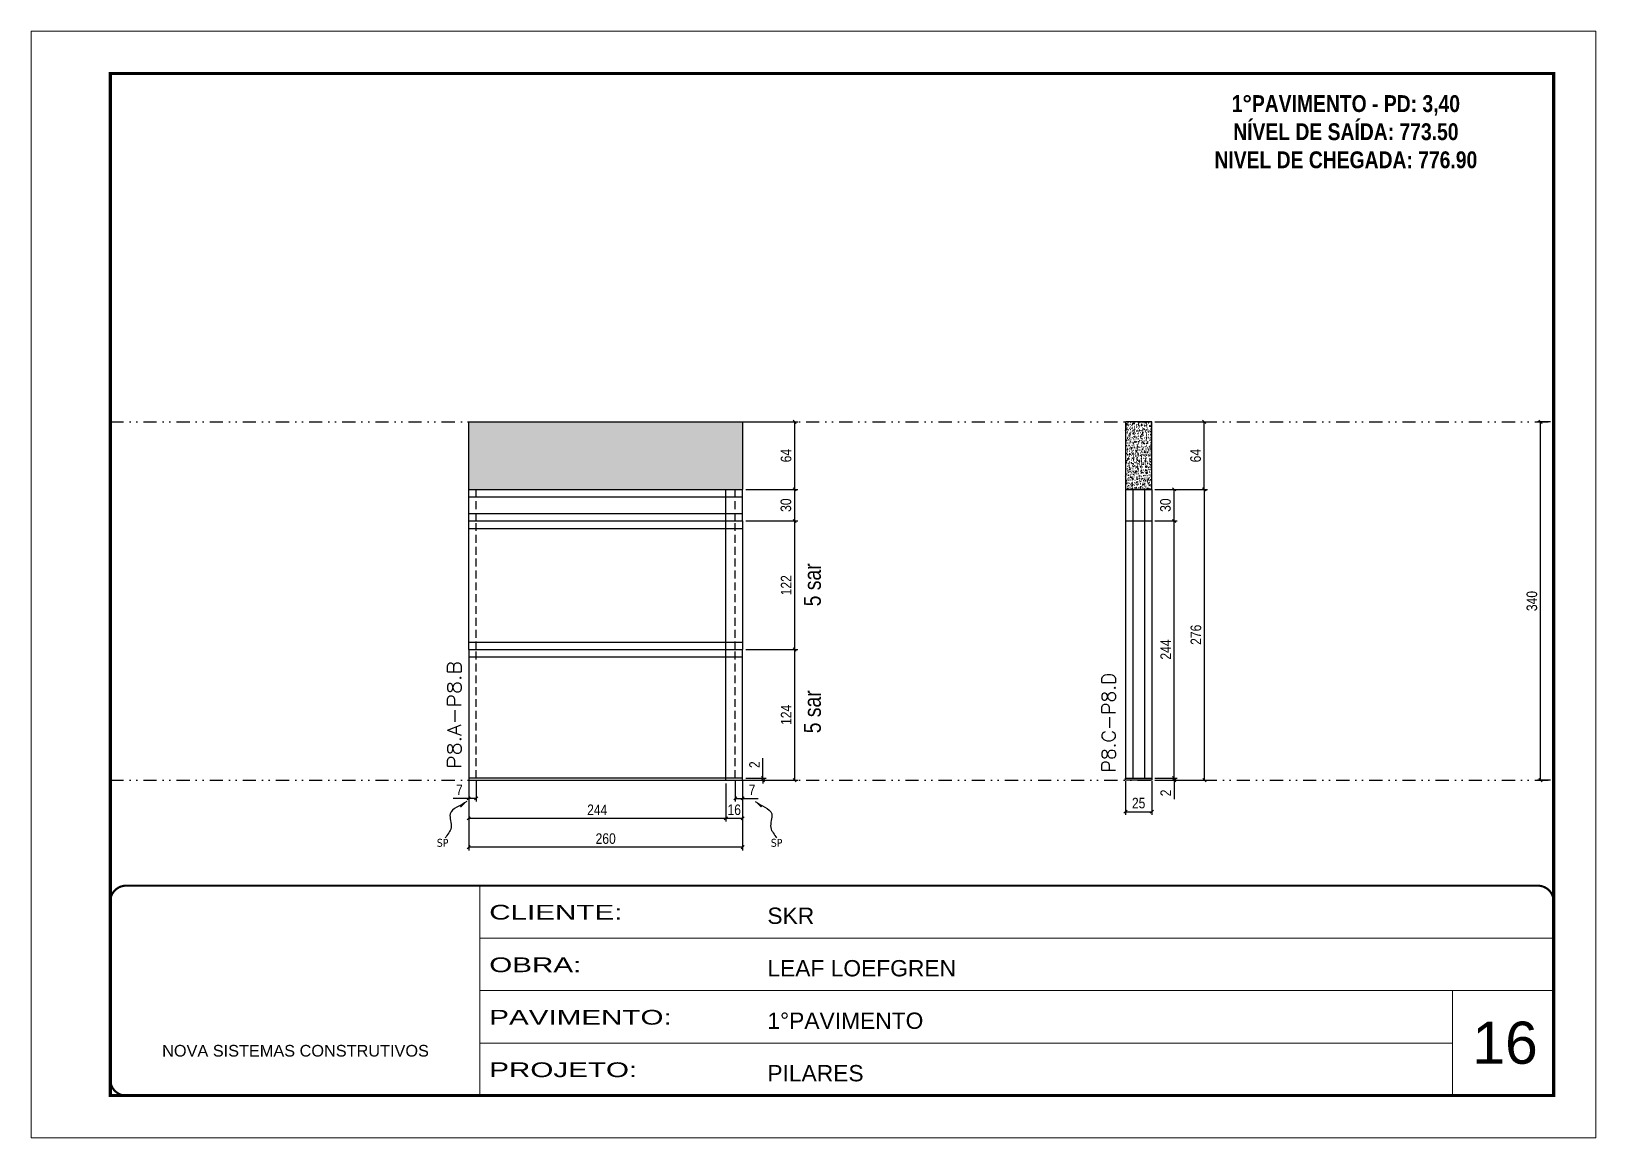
# Model space of a CAD drawing. Extents: x 14400 to 27878, y -21631 to 6985.
# Drawn here: x 19182 to 20667, y 2489 to 3539 of the extents above; entities that cross this region are included whole.
import ezdxf

# ---------------------------------------------------------------- set-up
doc = ezdxf.new("R2010")
doc.units = 0
for name, pattern in [('CONTINUO', [0]), ('DASHED', [0.75, 0.5, -0.25]), ('DIVIDE2', [0.625, 0.25, -0.125, 0, -0.125, 0, -0.125]), ('HIDDEN', [0.375, 0.25, -0.125])]:
    doc.linetypes.add(name, pattern=pattern)
for name, color, linetype, lineweight in [('CARIMBO', 255, 'Continuous', 9), ('Folhas', 255, 'Continuous', 9), ('SARRAFO DE PRESSAO', 251, 'DASHED', 9), ('Texto Seção', 7, 'Continuous', 15)]:
    doc.layers.add(name, color=color, linetype=linetype, lineweight=lineweight)
for name, color, linetype in [('COTA', 241, 'Continuous'), ('NOMENCLATURA', 7, 'Continuous'), ('Nível', 160, 'Continuous'), ('Painéis', 200, 'Continuous'), ('SARR_2.2x7', 40, 'Continuous'), ('Sarrafo de Pressão', 42, 'HIDDEN'), ('texto', 7, 'Continuous')]:
    doc.layers.add(name, color=color, linetype=linetype)
doc.styles.add('ARIAL', font='arial.ttf')
doc.styles.add('ARIAL_NARROW', font='ARIALN.TTF', dxfattribs={"height": 0.2})
doc.styles.add('COTA TECNICA', font='techl___.ttf', dxfattribs={"height": 10})
doc.styles.add('COTA TECNICA-50', font='techl___.ttf', dxfattribs={"height": 10})
doc.styles.add('REGUA-120', font='ROMANS.shx', dxfattribs={"height": 15})
doc.styles.add('ROMANC', font='techb___.ttf', dxfattribs={"height": 2.5})
doc.styles.get("Standard").update_dxf_attribs({"font": 'arial.ttf'})
doc.styles.add('Tecnologia', font='')
doc.styles.get('Tecnologia').set_extended_font_data('Forgotten Futurist')
doc.dimstyles.new('COTA PAINEL-50', dxfattribs={"dimtxt": 10, "dimasz": 3, "dimexe": 3, "dimexo": 3, "dimgap": 3, "dimtad": 1, "dimdec": 1, "dimzin": 12, "dimdsep": 46, "dimtxsty": 'COTA TECNICA-50', "dimblk1": 'OBLIQUE', "dimblk2": 'OBLIQUE', "dimsah": 1, "dimcen": 0.9, "dimclrd": 4, "dimclre": 4, "dimclrt": 240, "dimadec": 1, "dimazin": 3, "dimtfac": 1, "dimtdec": 1, "dimtmove": 0, "dimatfit": 3, "dimfxl": 1, "dimtolj": 1, "dimtzin": 12, "dimarcsym": 0})
doc.dimstyles.new('PAINEL', dxfattribs={"dimtxt": 10, "dimasz": 3, "dimexe": 3, "dimexo": 3, "dimgap": 3, "dimtad": 1, "dimdec": 1, "dimzin": 12, "dimdsep": 46, "dimtxsty": 'COTA TECNICA', "dimblk1": 'OBLIQUE', "dimblk2": 'OBLIQUE', "dimsah": 1, "dimcen": 0.9, "dimclrd": 4, "dimclre": 4, "dimclrt": 240, "dimadec": 1, "dimazin": 3, "dimtfac": 1, "dimtdec": 1, "dimtmove": 0, "dimatfit": 3, "dimfxl": 1, "dimtolj": 1, "dimtzin": 12, "dimarcsym": 0})
doc.dimstyles.get("Standard").update_dxf_attribs({"dimtxt": 0.18, "dimasz": 0.18, "dimexe": 0.18, "dimexo": 0.0625, "dimgap": 0.09, "dimtad": 0, "dimtih": 1, "dimtoh": 1, "dimdec": 4, "dimzin": 0, "dimdsep": 46, "dimtxsty": 'Standard', "dimcen": 0.09, "dimadec": 0, "dimazin": 0, "dimtfac": 1, "dimtdec": 4, "dimtofl": 0, "dimtmove": 0, "dimatfit": 3, "dimfxl": 1, "dimtolj": 1, "dimtzin": 0, "dimarcsym": 0})

msp = doc.modelspace()

# ---------------------------------------------------------------- texts
at = {"layer": 'CARIMBO', "style": 'ARIAL'}
msp.add_text('16', height=40, dxfattribs=at).set_placement((20549.83, 2559.15))
at = {"layer": 'NOMENCLATURA', "style": 'ARIAL_NARROW'}
for p in [(19931.44, 2993.29), (19931.44, 2872.8)]:
    msp.add_text('5 sar', height=16, rotation=90, dxfattribs=at).set_placement(p)
at = {"layer": 'NOMENCLATURA', "color": 2, "insert": (20429.81, 3505.06), "char_height": 16, "attachment_point": 2, "style": 'ROMANC'}
msp.add_mtext_dynamic_manual_height_columns('\\P1°PAVIMENTO - PD: 3,40\\PNÍVEL DE SAÍDA: 773.50\\PNIVEL DE CHEGADA: 776.90', width=432.3511, gutter_width=1, heights=[0], dxfattribs=at)
at = {"layer": 'texto', "color": 0, "char_height": 7.5, "attachment_point": 5}
for insert in [(19572.42, 2768.79), (19889.44, 2768.79)]:
    msp.add_mtext('{\\fTahoma|b0|i0|c0|p34;\\C4;SP}', dxfattribs=dict(at, insert=insert))
at = {"layer": 'Texto Seção', "style": 'REGUA-120', "width": 1.1}
msp.add_text('P8.A-P8.B', height=13, rotation=90, dxfattribs=at).set_placement((19589.94, 2839.05))
at = {"layer": 'Texto Seção', "insert": (20211.19, 2835.7), "char_height": 13, "width": 370.6998, "attachment_point": 7, "rotation": 90, "style": 'REGUA-120'}
msp.add_mtext('\\pt13;P8.C-P8.D', dxfattribs=at)

# ---------------------------------------------------------------- blocks, each defined once
blk = doc.blocks.new('9999999999')
at = {"color": 30, "linetype": 'CONTINUO'}
for p, q in [((98564.6, 34230.2), (98564.6, 34429.4)), ((98564.6, 34379.6), (99584, 34379.6)), ((98564.6, 34329.8), (99488, 34329.8)), ((99584, 34329.8), (99488, 34329.8)), ((99488, 34329.8), (99488, 34230.2)), ((98564.6, 34280), (99488, 34280))]:
    blk.add_line(p, q, dxfattribs=at)
at = {"color": 30, "linetype": 'CONTINUO', "const_width": 2}
blk.add_lwpolyline([(99584, 34230.2), (99584, 34414.4, 0.414214), (99569, 34429.4), (98229, 34429.4, 0.414214), (98214, 34414.4), (98214, 34245.2, 0.414214), (98229, 34230.2), (99584, 34230.2)], format="xyb", dxfattribs=at)
at = {"layer": 'Folhas'}
blk.add_lwpolyline([(98139, 34190.2), (99624, 34190.2), (99624, 35240.2), (98139, 35240.2)], close=True, dxfattribs=at)
at = {"layer": 'Folhas', "color": 30, "const_width": 3}
blk.add_lwpolyline([(98214, 34230.2), (99584, 34230.2), (99584, 35200.2), (98214, 35200.2)], close=True, dxfattribs=at)
at = {"color": 7, "linetype": 'Continuous', "ltscale": 5, "style": 'ARIAL'}
for s, height, p in [('SKR', 15.48, (98837.7, 34393.1)), ('LEAF LOEFGREN', 15.483, (98837.7, 34343.3)), ('1°PAVIMENTO', 15.483, (98837.7, 34293.5)), ('NOVA SISTEMAS CONSTRUTIVOS', 11.059, (98263.2, 34267.2)), ('PILARES', 15.48, (98837.7, 34243.7))]:
    blk.add_text(s, height=height, dxfattribs=at).set_placement(p)
at = {"layer": 'Folhas', "color": 7, "style": 'Tecnologia', "width": 1.5}
for s, p in [('CLIENTE:', (98573.7, 34397.2)), ('OBRA:', (98573.7, 34347.3)), ('PAVIMENTO:', (98573.7, 34297.5)), ('PROJETO:', (98573.7, 34247.7))]:
    blk.add_text(s, height=14, dxfattribs=at).set_placement(p)
blk = doc.blocks.new('_Oblique')
at = {"color": 0, "linetype": 'ByBlock', "lineweight": -2}
blk.add_line((-0.5, -0.5), (0.5, 0.5), dxfattribs=at)
blk = doc.blocks.new('*D4390')
at = {"layer": 'COTA', "color": 4, "lineweight": -2, "transparency": 16777216}
for p, q in [((20624, 3168.3), (20611.6, 3168.3)), ((20614.6, 2828.3), (20614.6, 3168.3)), ((20624, 2828.3), (20611.6, 2828.3))]:
    blk.add_line(p, q, dxfattribs=at)
at = {"layer": 'Defpoints', "color": 0, "transparency": 16777216}
for p in [(20614.6, 3168.3), (20627, 3168.3), (20627, 2828.3)]:
    blk.add_point(p, dxfattribs=at)
at = {"layer": 'COTA', "color": 4, "lineweight": -2, "transparency": 16777216, "xscale": 3, "yscale": 3, "zscale": 3}
for p, rotation in [((20614.6, 3168.3), 90), ((20614.6, 2828.3), 270)]:
    blk.add_blockref('_Oblique', p, dxfattribs=dict(at, rotation=rotation))
at = {"layer": 'COTA', "color": 240, "transparency": 16777216, "insert": (20606.4, 2998.3), "char_height": 10, "attachment_point": 5, "rotation": 90, "style": 'COTA TECNICA'}
blk.add_mtext('\\A1;340', dxfattribs=at)
blk = doc.blocks.new('*D4392')
at = {"layer": 'COTA', "color": 4, "lineweight": -2, "transparency": 16777216}
for p, q in [((19597.2, 2827.3), (19597.2, 2761.7)), ((19857.2, 2827.3), (19857.2, 2761.7)), ((19857.2, 2764.7), (19597.2, 2764.7))]:
    blk.add_line(p, q, dxfattribs=at)
at = {"layer": 'Defpoints', "color": 0, "transparency": 16777216}
for p in [(19597.2, 2830.3), (19857.2, 2830.3), (19597.2, 2764.7)]:
    blk.add_point(p, dxfattribs=at)
at = {"layer": 'COTA', "color": 4, "lineweight": -2, "transparency": 16777216, "xscale": 3, "yscale": 3, "zscale": 3, "rotation": 180}
blk.add_blockref('_Oblique', (19597.2, 2764.7), dxfattribs=at)
at = {"layer": 'COTA', "color": 4, "lineweight": -2, "transparency": 16777216, "xscale": 3, "yscale": 3, "zscale": 3}
blk.add_blockref('_Oblique', (19857.2, 2764.7), dxfattribs=at)
at = {"layer": 'COTA', "color": 240, "transparency": 16777216, "insert": (19727.2, 2772.8), "char_height": 10, "attachment_point": 5, "style": 'COTA TECNICA'}
blk.add_mtext('\\A1;260', dxfattribs=at)
blk = doc.blocks.new('*D4393')
at = {"layer": 'COTA', "color": 4, "lineweight": -2, "transparency": 16777216}
for p, q in [((19850.2, 2827.3), (19850.2, 2808)), ((19857.2, 2825.3), (19857.2, 2808)), ((19850.2, 2811), (19857.2, 2811)), ((19857.2, 2811), (19871.9, 2811))]:
    blk.add_line(p, q, dxfattribs=at)
at = {"layer": 'Defpoints', "color": 0, "transparency": 16777216}
for p in [(19850.2, 2830.3), (19857.2, 2828.3), (19857.2, 2811)]:
    blk.add_point(p, dxfattribs=at)
at = {"layer": 'COTA', "color": 4, "lineweight": -2, "transparency": 16777216, "xscale": 3, "yscale": 3, "zscale": 3, "rotation": 180}
blk.add_blockref('_Oblique', (19850.2, 2811), dxfattribs=at)
at = {"layer": 'COTA', "color": 4, "lineweight": -2, "transparency": 16777216, "xscale": 3, "yscale": 3, "zscale": 3}
blk.add_blockref('_Oblique', (19857.2, 2811), dxfattribs=at)
at = {"layer": 'COTA', "color": 240, "transparency": 16777216, "insert": (19866.1, 2819.1), "char_height": 10, "attachment_point": 5, "style": 'COTA TECNICA-50'}
blk.add_mtext('\\A1;7', dxfattribs=at)
blk = doc.blocks.new('*D4394')
at = {"layer": 'COTA', "color": 4, "lineweight": -2, "transparency": 16777216}
for p, q in [((19597.2, 2825.3), (19597.2, 2808)), ((19604.2, 2827.3), (19604.2, 2808)), ((19597.2, 2811), (19582.5, 2811)), ((19604.2, 2811), (19597.2, 2811))]:
    blk.add_line(p, q, dxfattribs=at)
at = {"layer": 'Defpoints', "color": 0, "transparency": 16777216}
for p in [(19597.2, 2828.3), (19604.2, 2830.3), (19597.2, 2811)]:
    blk.add_point(p, dxfattribs=at)
at = {"layer": 'COTA', "color": 4, "lineweight": -2, "transparency": 16777216, "xscale": 3, "yscale": 3, "zscale": 3, "rotation": 180}
blk.add_blockref('_Oblique', (19597.2, 2811), dxfattribs=at)
at = {"layer": 'COTA', "color": 4, "lineweight": -2, "transparency": 16777216, "xscale": 3, "yscale": 3, "zscale": 3}
blk.add_blockref('_Oblique', (19604.2, 2811), dxfattribs=at)
at = {"layer": 'COTA', "color": 240, "transparency": 16777216, "insert": (19588.3, 2819.1), "char_height": 10, "attachment_point": 5, "style": 'COTA TECNICA-50'}
blk.add_mtext('\\A1;7', dxfattribs=at)
blk = doc.blocks.new('*D4395')
at = {"layer": 'COTA', "color": 4, "lineweight": -2, "transparency": 16777216}
for p, q in [((19876.5, 2830.3), (19876.5, 2849.1)), ((19860.2, 2830.3), (19879.5, 2830.3)), ((19860.2, 2828.3), (19879.5, 2828.3)), ((19876.5, 2828.3), (19876.5, 2830.3)), ((19876.5, 2828.3), (19876.5, 2825.3))]:
    blk.add_line(p, q, dxfattribs=at)
at = {"layer": 'Defpoints', "color": 0, "transparency": 16777216}
for p in [(19857.2, 2830.3), (19857.2, 2828.3), (19876.5, 2828.3)]:
    blk.add_point(p, dxfattribs=at)
at = {"layer": 'COTA', "color": 4, "lineweight": -2, "transparency": 16777216, "xscale": 3, "yscale": 3, "zscale": 3}
for p, rotation in [((19876.5, 2830.3), 270), ((19876.5, 2828.3), 90)]:
    blk.add_blockref('_Oblique', p, dxfattribs=dict(at, rotation=rotation))
at = {"layer": 'COTA', "color": 240, "transparency": 16777216, "insert": (19868.5, 2843), "char_height": 10, "attachment_point": 5, "rotation": 90, "style": 'COTA TECNICA-50'}
blk.add_mtext('\\A1;2', dxfattribs=at)
blk = doc.blocks.new('*D4396')
at = {"layer": 'COTA', "color": 4, "lineweight": -2, "transparency": 16777216}
for p, q in [((19841.2, 2825.3), (19841.2, 2789.1)), ((19857.2, 2825.3), (19857.2, 2789.1)), ((19841.2, 2792.1), (19857.2, 2792.1))]:
    blk.add_line(p, q, dxfattribs=at)
at = {"layer": 'Defpoints', "color": 0, "transparency": 16777216}
for p in [(19841.2, 2828.3), (19857.2, 2828.3), (19857.2, 2792.1)]:
    blk.add_point(p, dxfattribs=at)
at = {"layer": 'COTA', "color": 4, "lineweight": -2, "transparency": 16777216, "xscale": 3, "yscale": 3, "zscale": 3, "rotation": 180}
blk.add_blockref('_Oblique', (19841.2, 2792.1), dxfattribs=at)
at = {"layer": 'COTA', "color": 4, "lineweight": -2, "transparency": 16777216, "xscale": 3, "yscale": 3, "zscale": 3}
blk.add_blockref('_Oblique', (19857.2, 2792.1), dxfattribs=at)
at = {"layer": 'COTA', "color": 240, "transparency": 16777216, "insert": (19849.2, 2800.2), "char_height": 10, "attachment_point": 5, "style": 'COTA TECNICA'}
blk.add_mtext('\\A1;16', dxfattribs=at)
blk = doc.blocks.new('*D4397')
at = {"layer": 'COTA', "color": 4, "lineweight": -2, "transparency": 16777216}
for p, q in [((19597.2, 2825.3), (19597.2, 2789.1)), ((19841.2, 2825.3), (19841.2, 2789.1)), ((19597.2, 2792.1), (19841.2, 2792.1))]:
    blk.add_line(p, q, dxfattribs=at)
at = {"layer": 'Defpoints', "color": 0, "transparency": 16777216}
for p in [(19597.2, 2828.3), (19841.2, 2828.3), (19841.2, 2792.1)]:
    blk.add_point(p, dxfattribs=at)
at = {"layer": 'COTA', "color": 4, "lineweight": -2, "transparency": 16777216, "xscale": 3, "yscale": 3, "zscale": 3, "rotation": 180}
blk.add_blockref('_Oblique', (19597.2, 2792.1), dxfattribs=at)
at = {"layer": 'COTA', "color": 4, "lineweight": -2, "transparency": 16777216, "xscale": 3, "yscale": 3, "zscale": 3}
blk.add_blockref('_Oblique', (19841.2, 2792.1), dxfattribs=at)
at = {"layer": 'COTA', "color": 240, "transparency": 16777216, "insert": (19719.2, 2800.2), "char_height": 10, "attachment_point": 5, "style": 'COTA TECNICA'}
blk.add_mtext('\\A1;244', dxfattribs=at)
blk = doc.blocks.new('*D4398')
at = {"layer": 'COTA', "color": 4, "lineweight": -2, "transparency": 16777216}
for p, q in [((19860.2, 2952.3), (19909.6, 2952.3)), ((19906.6, 2828.3), (19906.6, 2952.3)), ((19860.2, 2828.3), (19909.6, 2828.3))]:
    blk.add_line(p, q, dxfattribs=at)
at = {"layer": 'Defpoints', "color": 0, "transparency": 16777216}
for p in [(19857.2, 2952.3), (19906.6, 2952.3), (19857.2, 2828.3)]:
    blk.add_point(p, dxfattribs=at)
at = {"layer": 'COTA', "color": 4, "lineweight": -2, "transparency": 16777216, "xscale": 3, "yscale": 3, "zscale": 3}
for p, rotation in [((19906.6, 2952.3), 90), ((19906.6, 2828.3), 270)]:
    blk.add_blockref('_Oblique', p, dxfattribs=dict(at, rotation=rotation))
at = {"layer": 'COTA', "color": 240, "transparency": 16777216, "insert": (19898.5, 2890.3), "char_height": 10, "attachment_point": 5, "rotation": 90, "style": 'COTA TECNICA'}
blk.add_mtext('\\A1;124', dxfattribs=at)
blk = doc.blocks.new('*D4391')
at = {"layer": 'COTA', "color": 4, "lineweight": -2, "transparency": 16777216}
for p, q in [((19860.2, 3074.3), (19909.6, 3074.3)), ((19906.6, 2952.3), (19906.6, 3074.3)), ((19860.2, 2952.3), (19909.6, 2952.3))]:
    blk.add_line(p, q, dxfattribs=at)
at = {"layer": 'Defpoints', "color": 0, "transparency": 16777216}
for p in [(19857.2, 3074.3), (19906.6, 3074.3), (19857.2, 2952.3)]:
    blk.add_point(p, dxfattribs=at)
at = {"layer": 'COTA', "color": 4, "lineweight": -2, "transparency": 16777216, "xscale": 3, "yscale": 3, "zscale": 3}
for p, rotation in [((19906.6, 3074.3), 90), ((19906.6, 2952.3), 270)]:
    blk.add_blockref('_Oblique', p, dxfattribs=dict(at, rotation=rotation))
at = {"layer": 'COTA', "color": 240, "transparency": 16777216, "insert": (19898.5, 3013.3), "char_height": 10, "attachment_point": 5, "rotation": 90, "style": 'COTA TECNICA'}
blk.add_mtext('\\A1;122', dxfattribs=at)
blk = doc.blocks.new('*D4399')
at = {"layer": 'COTA', "color": 4, "lineweight": -2, "transparency": 16777216}
for p, q in [((19860.2, 3104.3), (19909.6, 3104.3)), ((19906.6, 3074.3), (19906.6, 3104.3)), ((19860.2, 3074.3), (19909.6, 3074.3))]:
    blk.add_line(p, q, dxfattribs=at)
at = {"layer": 'Defpoints', "color": 0, "transparency": 16777216}
for p in [(19857.2, 3104.3), (19906.6, 3104.3), (19857.2, 3074.3)]:
    blk.add_point(p, dxfattribs=at)
at = {"layer": 'COTA', "color": 4, "lineweight": -2, "transparency": 16777216, "xscale": 3, "yscale": 3, "zscale": 3}
for p, rotation in [((19906.6, 3104.3), 90), ((19906.6, 3074.3), 270)]:
    blk.add_blockref('_Oblique', p, dxfattribs=dict(at, rotation=rotation))
at = {"layer": 'COTA', "color": 240, "transparency": 16777216, "insert": (19898.3, 3089.3), "char_height": 10, "attachment_point": 5, "rotation": 90, "style": 'COTA TECNICA'}
blk.add_mtext('\\A1;30', dxfattribs=at)
blk = doc.blocks.new('*D4400')
at = {"layer": 'COTA', "color": 4, "lineweight": -2, "transparency": 16777216}
for p, q in [((19860.2, 3168.3), (19909.6, 3168.3)), ((19906.6, 3104.3), (19906.6, 3168.3)), ((19860.2, 3104.3), (19909.6, 3104.3))]:
    blk.add_line(p, q, dxfattribs=at)
at = {"layer": 'Defpoints', "color": 0, "transparency": 16777216}
for p in [(19857.2, 3168.3), (19906.6, 3168.3), (19857.2, 3104.3)]:
    blk.add_point(p, dxfattribs=at)
at = {"layer": 'COTA', "color": 4, "lineweight": -2, "transparency": 16777216, "xscale": 3, "yscale": 3, "zscale": 3}
for p, rotation in [((19906.6, 3168.3), 90), ((19906.6, 3104.3), 270)]:
    blk.add_blockref('_Oblique', p, dxfattribs=dict(at, rotation=rotation))
at = {"layer": 'COTA', "color": 240, "transparency": 16777216, "insert": (19898.5, 3136.3), "char_height": 10, "attachment_point": 5, "rotation": 90, "style": 'COTA TECNICA'}
blk.add_mtext('\\A1;64', dxfattribs=at)
blk = doc.blocks.new('*D4402')
at = {"layer": 'COTA', "color": 4, "lineweight": -2, "transparency": 16777216}
for p, q in [((20220.6, 2827.3), (20220.6, 2795.4)), ((20245.6, 2827.3), (20245.6, 2795.4)), ((20220.6, 2798.4), (20245.6, 2798.4))]:
    blk.add_line(p, q, dxfattribs=at)
at = {"layer": 'Defpoints', "color": 0, "transparency": 16777216}
for p in [(20220.6, 2830.3), (20245.6, 2830.3), (20245.6, 2798.4)]:
    blk.add_point(p, dxfattribs=at)
at = {"layer": 'COTA', "color": 4, "lineweight": -2, "transparency": 16777216, "xscale": 3, "yscale": 3, "zscale": 3, "rotation": 180}
blk.add_blockref('_Oblique', (20220.6, 2798.4), dxfattribs=at)
at = {"layer": 'COTA', "color": 4, "lineweight": -2, "transparency": 16777216, "xscale": 3, "yscale": 3, "zscale": 3}
blk.add_blockref('_Oblique', (20245.6, 2798.4), dxfattribs=at)
at = {"layer": 'COTA', "color": 240, "transparency": 16777216, "insert": (20233.1, 2806.5), "char_height": 10, "attachment_point": 5, "style": 'COTA TECNICA'}
blk.add_mtext('\\A1;25', dxfattribs=at)
blk = doc.blocks.new('*D4403')
at = {"layer": 'COTA', "color": 4, "lineweight": -2, "transparency": 16777216}
for p, q in [((20248.6, 2830.3), (20269.8, 2830.3)), ((20248.6, 2828.3), (20269.8, 2828.3)), ((20266.8, 2830.3), (20266.8, 2833.3)), ((20266.8, 2830.3), (20266.8, 2828.3)), ((20266.8, 2828.3), (20266.8, 2810.2))]:
    blk.add_line(p, q, dxfattribs=at)
at = {"layer": 'Defpoints', "color": 0, "transparency": 16777216}
for p in [(20245.6, 2830.3), (20245.6, 2828.3), (20266.8, 2830.3)]:
    blk.add_point(p, dxfattribs=at)
at = {"layer": 'COTA', "color": 4, "lineweight": -2, "transparency": 16777216, "xscale": 3, "yscale": 3, "zscale": 3}
for p, rotation in [((20266.8, 2830.3), 270), ((20266.8, 2828.3), 90)]:
    blk.add_blockref('_Oblique', p, dxfattribs=dict(at, rotation=rotation))
at = {"layer": 'COTA', "color": 240, "transparency": 16777216, "insert": (20258.8, 2816.2), "char_height": 10, "attachment_point": 5, "rotation": 90, "style": 'COTA TECNICA-50'}
blk.add_mtext('\\A1;2', dxfattribs=at)
blk = doc.blocks.new('*D4404')
at = {"layer": 'COTA', "color": 4, "lineweight": -2, "transparency": 16777216}
for p, q in [((20248.6, 3104.3), (20298.6, 3104.3)), ((20295.6, 2828.3), (20295.6, 3104.3)), ((20248.6, 2828.3), (20298.6, 2828.3))]:
    blk.add_line(p, q, dxfattribs=at)
at = {"layer": 'Defpoints', "color": 0, "transparency": 16777216}
for p in [(20245.6, 3104.3), (20295.6, 3104.3), (20245.6, 2828.3)]:
    blk.add_point(p, dxfattribs=at)
at = {"layer": 'COTA', "color": 4, "lineweight": -2, "transparency": 16777216, "xscale": 3, "yscale": 3, "zscale": 3}
for p, rotation in [((20295.6, 3104.3), 90), ((20295.6, 2828.3), 270)]:
    blk.add_blockref('_Oblique', p, dxfattribs=dict(at, rotation=rotation))
at = {"layer": 'COTA', "color": 240, "transparency": 16777216, "insert": (20287.5, 2966.3), "char_height": 10, "attachment_point": 5, "rotation": 90, "style": 'COTA TECNICA-50'}
blk.add_mtext('\\A1;276', dxfattribs=at)
blk = doc.blocks.new('*D4405')
at = {"layer": 'COTA', "color": 4, "lineweight": -2, "transparency": 16777216}
for p, q in [((20248.6, 3168.3), (20298.3, 3168.3)), ((20295.3, 3104.3), (20295.3, 3168.3)), ((20248.6, 3104.3), (20298.3, 3104.3))]:
    blk.add_line(p, q, dxfattribs=at)
at = {"layer": 'Defpoints', "color": 0, "transparency": 16777216}
for p in [(20245.6, 3168.3), (20295.3, 3168.3), (20245.6, 3104.3)]:
    blk.add_point(p, dxfattribs=at)
at = {"layer": 'COTA', "color": 4, "lineweight": -2, "transparency": 16777216, "xscale": 3, "yscale": 3, "zscale": 3}
for p, rotation in [((20295.3, 3168.3), 90), ((20295.3, 3104.3), 270)]:
    blk.add_blockref('_Oblique', p, dxfattribs=dict(at, rotation=rotation))
at = {"layer": 'COTA', "color": 240, "transparency": 16777216, "insert": (20287.2, 3136.3), "char_height": 10, "attachment_point": 5, "rotation": 90, "style": 'COTA TECNICA'}
blk.add_mtext('\\A1;64', dxfattribs=at)
blk = doc.blocks.new('*D4406')
at = {"layer": 'COTA', "color": 4, "lineweight": -2, "transparency": 16777216}
for p, q in [((20248.6, 3074.3), (20269.8, 3074.3)), ((20266.8, 2830.3), (20266.8, 3074.3)), ((20248.6, 2830.3), (20269.8, 2830.3))]:
    blk.add_line(p, q, dxfattribs=at)
at = {"layer": 'Defpoints', "color": 0, "transparency": 16777216}
for p in [(20245.6, 3074.3), (20266.8, 3074.3), (20245.6, 2830.3)]:
    blk.add_point(p, dxfattribs=at)
at = {"layer": 'COTA', "color": 4, "lineweight": -2, "transparency": 16777216, "xscale": 3, "yscale": 3, "zscale": 3}
for p, rotation in [((20266.8, 3074.3), 90), ((20266.8, 2830.3), 270)]:
    blk.add_blockref('_Oblique', p, dxfattribs=dict(at, rotation=rotation))
at = {"layer": 'COTA', "color": 240, "transparency": 16777216, "insert": (20258.8, 2952.3), "char_height": 10, "attachment_point": 5, "rotation": 90, "style": 'COTA TECNICA'}
blk.add_mtext('\\A1;244', dxfattribs=at)
blk = doc.blocks.new('*D4407')
at = {"layer": 'COTA', "color": 4, "lineweight": -2, "transparency": 16777216}
for p, q in [((20248.6, 3104.3), (20269.8, 3104.3)), ((20266.8, 3074.3), (20266.8, 3104.3)), ((20248.6, 3074.3), (20269.8, 3074.3))]:
    blk.add_line(p, q, dxfattribs=at)
at = {"layer": 'Defpoints', "color": 0, "transparency": 16777216}
for p in [(20245.6, 3104.3), (20266.8, 3104.3), (20245.6, 3074.3)]:
    blk.add_point(p, dxfattribs=at)
at = {"layer": 'COTA', "color": 4, "lineweight": -2, "transparency": 16777216, "xscale": 3, "yscale": 3, "zscale": 3}
for p, rotation in [((20266.8, 3104.3), 90), ((20266.8, 3074.3), 270)]:
    blk.add_blockref('_Oblique', p, dxfattribs=dict(at, rotation=rotation))
at = {"layer": 'COTA', "color": 240, "transparency": 16777216, "insert": (20258.6, 3089.3), "char_height": 10, "attachment_point": 5, "rotation": 90, "style": 'COTA TECNICA'}
blk.add_mtext('\\A1;30', dxfattribs=at)

# ---------------------------------------------------------------- dimensions: what is measured, and where the dimension line sits
at = {"layer": 'COTA'}
for base, p1, p2, angle, dimstyle, picture, middle in [((19906.56, 3168.29), (19857.19, 3104.29), (19857.19, 3168.29), 90, 'PAINEL', '*D4400', (19898.46, 3136.29)), ((20295.31, 3168.29), (20245.64, 3104.27), (20245.64, 3168.29), 90, 'PAINEL', '*D4405', (20287.21, 3136.28)), ((20614.59, 3168.29), (20626.97, 2828.29), (20626.97, 3168.29), 90, 'PAINEL', '*D4390', (20606.37, 2998.29)), ((19906.56, 3104.29), (19857.19, 3074.29), (19857.19, 3104.29), 90, 'PAINEL', '*D4399', (19898.34, 3089.29)), ((20295.63, 3104.29), (20245.64, 2828.29), (20245.64, 3104.29), 90, 'COTA PAINEL-50', '*D4404', (20287.53, 2966.29)), ((19906.56, 3074.29), (19857.19, 2952.29), (19857.19, 3074.29), 90, 'PAINEL', '*D4391', (19898.5, 3013.29)), ((20266.83, 3074.29), (20245.64, 2830.29), (20245.64, 3074.29), 90, 'PAINEL', '*D4406', (20258.76, 2952.29)), ((19906.56, 2952.29), (19857.19, 2828.29), (19857.19, 2952.29), 90, 'PAINEL', '*D4398', (19898.49, 2890.29)), ((19597.19, 2811.04), (19604.19, 2830.29), (19597.19, 2828.29), 180, 'COTA PAINEL-50', '*D4394', (19588.33, 2819.12))]:
    dim = msp.add_linear_dim(base=base, p1=p1, p2=p2, angle=angle, dimstyle=dimstyle, dxfattribs=at)
    dim.commit()
    dim.dimension.update_dxf_attribs({"geometry": picture, "text_midpoint": middle})
for base, p1, p2, angle, override, picture, middle in [((20266.83, 3104.27), (20245.64, 3074.29), (20245.64, 3104.27), 90, {"dimtmove": 1}, '*D4407', (20258.62, 3089.28)), ((19597.19, 2764.67), (19857.19, 2830.29), (19597.19, 2830.29), 180, {"dimarcsym": 2}, '*D4392', (19727.19, 2772.77))]:
    dim = msp.add_linear_dim(base=base, p1=p1, p2=p2, angle=angle, dimstyle='PAINEL', override=override, dxfattribs=at)
    dim.commit()
    dim.dimension.update_dxf_attribs({"geometry": picture, "text_midpoint": middle})
for base, p1, p2, picture, middle in [((19876.45, 2828.29), (19857.19, 2830.29), (19857.19, 2828.29), '*D4395', (19876.45, 2843.03)), ((20266.83, 2830.29), (20245.64, 2828.29), (20245.64, 2830.29), '*D4403', (20266.83, 2816.23))]:
    dim = msp.add_linear_dim(base=base, p1=p1, p2=p2, angle=90, dimstyle='COTA PAINEL-50', dxfattribs=at)
    dim.commit()
    dim.dimension.update_dxf_attribs({"geometry": picture, "text_midpoint": middle, "dimtype": 160})
for base, p1, p2, dimstyle, picture, middle in [((19841.19, 2792.11), (19597.19, 2828.29), (19841.19, 2828.29), 'PAINEL', '*D4397', (19719.19, 2800.18)), ((19857.19, 2811.04), (19850.19, 2830.29), (19857.19, 2828.29), 'COTA PAINEL-50', '*D4393', (19866.06, 2819.12))]:
    dim = msp.add_linear_dim(base=base, p1=p1, p2=p2, dimstyle=dimstyle, dxfattribs=at)
    dim.commit()
    dim.dimension.update_dxf_attribs({"geometry": picture, "text_midpoint": middle})
dim = msp.add_linear_dim(base=(19857.19, 2792.11), p1=(19841.19, 2828.29), p2=(19857.19, 2828.29), dimstyle='PAINEL', override={"dimtmove": 1}, dxfattribs=at)
dim.commit()
dim.dimension.update_dxf_attribs({"geometry": '*D4396', "text_midpoint": (19849.19, 2792.11), "dimtype": 160})
dim = msp.add_linear_dim(base=(20245.64, 2798.39), p1=(20220.64, 2830.29), p2=(20245.64, 2830.29), dimstyle='PAINEL', override={"dimarcsym": 2}, dxfattribs=at)
dim.commit()
dim.dimension.update_dxf_attribs({"geometry": '*D4402', "text_midpoint": (20233.14, 2806.5)})

# ---------------------------------------------------------------- hatches: boundary and pattern name
at = {"layer": 'COTA'}
h = msp.add_hatch(dxfattribs=at)
h.set_pattern_fill('AR-CONC', color=256, scale=0.03)
h.set_pattern_definition([(50, (216.574, 0), (5.4655401, -0.4781726), [0.5715, -6.2865]), (355, (216.574, 0), (-1.0573026, 5.7317054), [0.4572, -5.0292175]), (100.451445, (217.0294, -0.04), (4.4082374, 5.2535326), [0.4857003, -5.3427073]), (46.1842, (216.574, 1.524), (8.1323712, -1.2612698), [0.85725, -9.42975]), (96.635558, (217.252, 1.419), (7.122124, 7.4227837), [0.7285507, -8.0140682]), (351.18415, (216.574, 1.524), (7.122124, 7.4227837), [0.685799, -7.543792]), (21, (217.336, 1.143), (4.5484317, -3.0679559), [0.5715, -6.2865]), (326, (217.336, 1.143), (1.8540609, 5.525639), [0.4572, -5.0292]), (71.451445, (217.715, 0.8873), (6.4024926, 2.457683), [0.4857003, -5.3426981]), (37.5, (216.574, 0), (0.0926581, 2.53665117), [0, -4.96824, 0, -5.1054, 0, -5.04825]), (7.5, (216.574, 0), (2.00458988, 3.00541724), [0, -2.91084, 0, -4.85394, 0, -1.92405]), (327.5, (214.8747, 0), (4.06771786, -0.17186232), [0, -1.905, 0, -5.9436, 0, -7.8867]), (317.5, (214.1127, 0), (4.44387544, 0.7627947), [0, -2.4765, 0, -3.94716, 0, -5.6007])])
h.paths.add_polyline_path([(19597.19, 3168.29), (19597.19, 3104.29), (19857.19, 3104.29), (19857.19, 3168.29)])
h = msp.add_hatch(dxfattribs=at)
h.set_pattern_fill('AR-CONC', color=256, scale=0.03)
h.set_pattern_definition([(50, (1364.123, -2317.15), (5.4655401, -0.4781726), [0.5715, -6.2865]), (355, (1364.123, -2317.15), (-1.0573026, 5.7317054), [0.4572, -5.0292175]), (100.451445, (1364.5786, -2317.19), (4.4082374, 5.2535326), [0.4857003, -5.3427073]), (46.1842, (1364.123, -2315.626), (8.1323712, -1.2612698), [0.85725, -9.42975]), (96.635558, (1364.801, -2315.731), (7.122124, 7.4227837), [0.7285507, -8.0140682]), (351.18415, (1364.123, -2315.626), (7.122124, 7.4227837), [0.685799, -7.543792]), (21, (1364.885, -2316.007), (4.5484317, -3.0679559), [0.5715, -6.2865]), (326, (1364.885, -2316.007), (1.8540609, 5.525639), [0.4572, -5.0292]), (71.451445, (1365.264, -2316.263), (6.4024926, 2.457683), [0.4857003, -5.3426981]), (37.5, (1364.1232, -2317.1502), (0.0926581, 2.53665117), [0, -4.96824, 0, -5.1054, 0, -5.04825]), (7.5, (1364.1232, -2317.1502), (2.00458988, 3.00541724), [0, -2.91084, 0, -4.85394, 0, -1.92405]), (327.5, (1362.424, -2317.1502), (4.06771786, -0.17186232), [0, -1.905, 0, -5.9436, 0, -7.8867]), (317.5, (1361.662, -2317.1502), (4.44387544, 0.7627947), [0, -2.4765, 0, -3.94716, 0, -5.6007])])
h.paths.add_polyline_path([(20245.64, 3168.29), (20220.64, 3168.29), (20220.64, 3104.27), (20245.64, 3104.27)])

# ---------------------------------------------------------------- linework, layer by layer
for p, q in [((19597.19, 3104.29), (19597.19, 3168.29)), ((19597.19, 3168.29), (19857.19, 3168.29)), ((19857.19, 3168.29), (19857.19, 3104.29))]:
    msp.add_line(p, q, dxfattribs=at)
at = {"layer": 'COTA', "linetype": 'ByBlock'}
msp.add_lwpolyline([(20220.64, 3104.27), (20245.64, 3104.27), (20245.64, 3168.29), (20220.64, 3168.29)], close=True, dxfattribs=at)
at = {"layer": 'Nível', "color": 4, "linetype": 'DIVIDE2', "ltscale": 50}
for p, q in [((19256.97, 3168.29), (20626.97, 3168.29)), ((19256.97, 2828.29), (20626.97, 2828.29))]:
    msp.add_line(p, q, dxfattribs=at)
at = {"layer": 'Painéis'}
for p, q in [((19597.19, 3074.29), (19597.19, 3104.29)), ((19597.19, 3104.29), (19857.19, 3104.29)), ((19841.19, 2828.29), (19841.19, 3104.29)), ((19857.19, 3074.29), (19857.19, 3104.29)), ((20220.64, 3104.27), (20220.64, 2830.29)), ((20245.64, 3104.27), (20220.64, 3104.27)), ((20245.64, 3104.27), (20245.64, 2830.29)), ((19597.19, 3074.29), (19857.19, 3074.29)), ((19597.19, 2952.29), (19597.19, 3074.29)), ((19857.19, 3074.29), (19857.19, 2952.29)), ((20220.64, 3074.29), (20245.64, 3074.29)), ((19597.19, 2952.29), (19857.19, 2952.29)), ((19597.19, 2952.29), (19597.19, 2830.29)), ((19857.19, 2830.29), (19857.19, 2952.29)), ((20220.64, 2830.29), (20245.64, 2830.29)), ((20220.64, 2830.29), (20245.64, 2830.29)), ((20220.64, 2828.29), (20220.64, 2830.29)), ((20245.64, 2828.29), (20220.64, 2828.29)), ((20245.64, 2830.29), (20245.64, 2828.29))]:
    msp.add_line(p, q, dxfattribs=at)
msp.add_lwpolyline([(19857.19, 2830.29), (19597.19, 2830.29), (19597.19, 2828.29), (19857.19, 2828.29)], close=True, dxfattribs=at)
at = {"layer": 'SARR_2.2x7'}
for p, q in [((20227.64, 3104.29), (20227.64, 2830.29)), ((20238.64, 3104.29), (20238.64, 2830.29)), ((19597.19, 3097.29), (19857.19, 3097.29)), ((19597.19, 3081.29), (19857.19, 3081.29)), ((19597.19, 3067.29), (19857.19, 3067.29)), ((19597.19, 2959.29), (19857.19, 2959.29)), ((19597.19, 2945.29), (19857.19, 2945.29))]:
    msp.add_line(p, q, dxfattribs=at)
at = {"layer": 'Sarrafo de Pressão', "ltscale": 30}
for p, q in [((19604.19, 3074.29), (19604.19, 3104.29)), ((19850.19, 3074.29), (19850.19, 3104.29)), ((19604.19, 2952.29), (19604.19, 3074.29)), ((19850.19, 2952.29), (19850.19, 3074.29)), ((19604.19, 2830.29), (19604.19, 2952.29)), ((19850.19, 2830.29), (19850.19, 2952.29))]:
    msp.add_line(p, q, dxfattribs=at)

# ---------------------------------------------------------------- block references
at = {"layer": 'SARRAFO DE PRESSAO', "color": 6, "linetype": 'ByBlock'}
msp.add_blockref('9999999999', (-78957.01, -31701.2), dxfattribs=at)

msp.set_redraw_order([(e.dxf.handle, doc.entitydb.next_handle()) for e in msp.query("TEXT MTEXT ATTDEF DIMENSION ARC_DIMENSION")])  # texts and dimensions are drawn at this point

# ---------------------------------------------------------------- leaders
at = {"layer": 'COTA', "path_type": 1}
for points in [[(19595.36, 2808.1), (19579.58, 2796.27), (19580.5, 2783.26), (19574.95, 2773.48)], [(19869.02, 2808.1), (19884.81, 2796.27), (19883.88, 2783.26), (19889.44, 2773.48)]]:
    msp.add_leader(points, dimstyle='Standard', override={"dimasz": 8}, dxfattribs=at)

doc.saveas('drawing.dxf')
